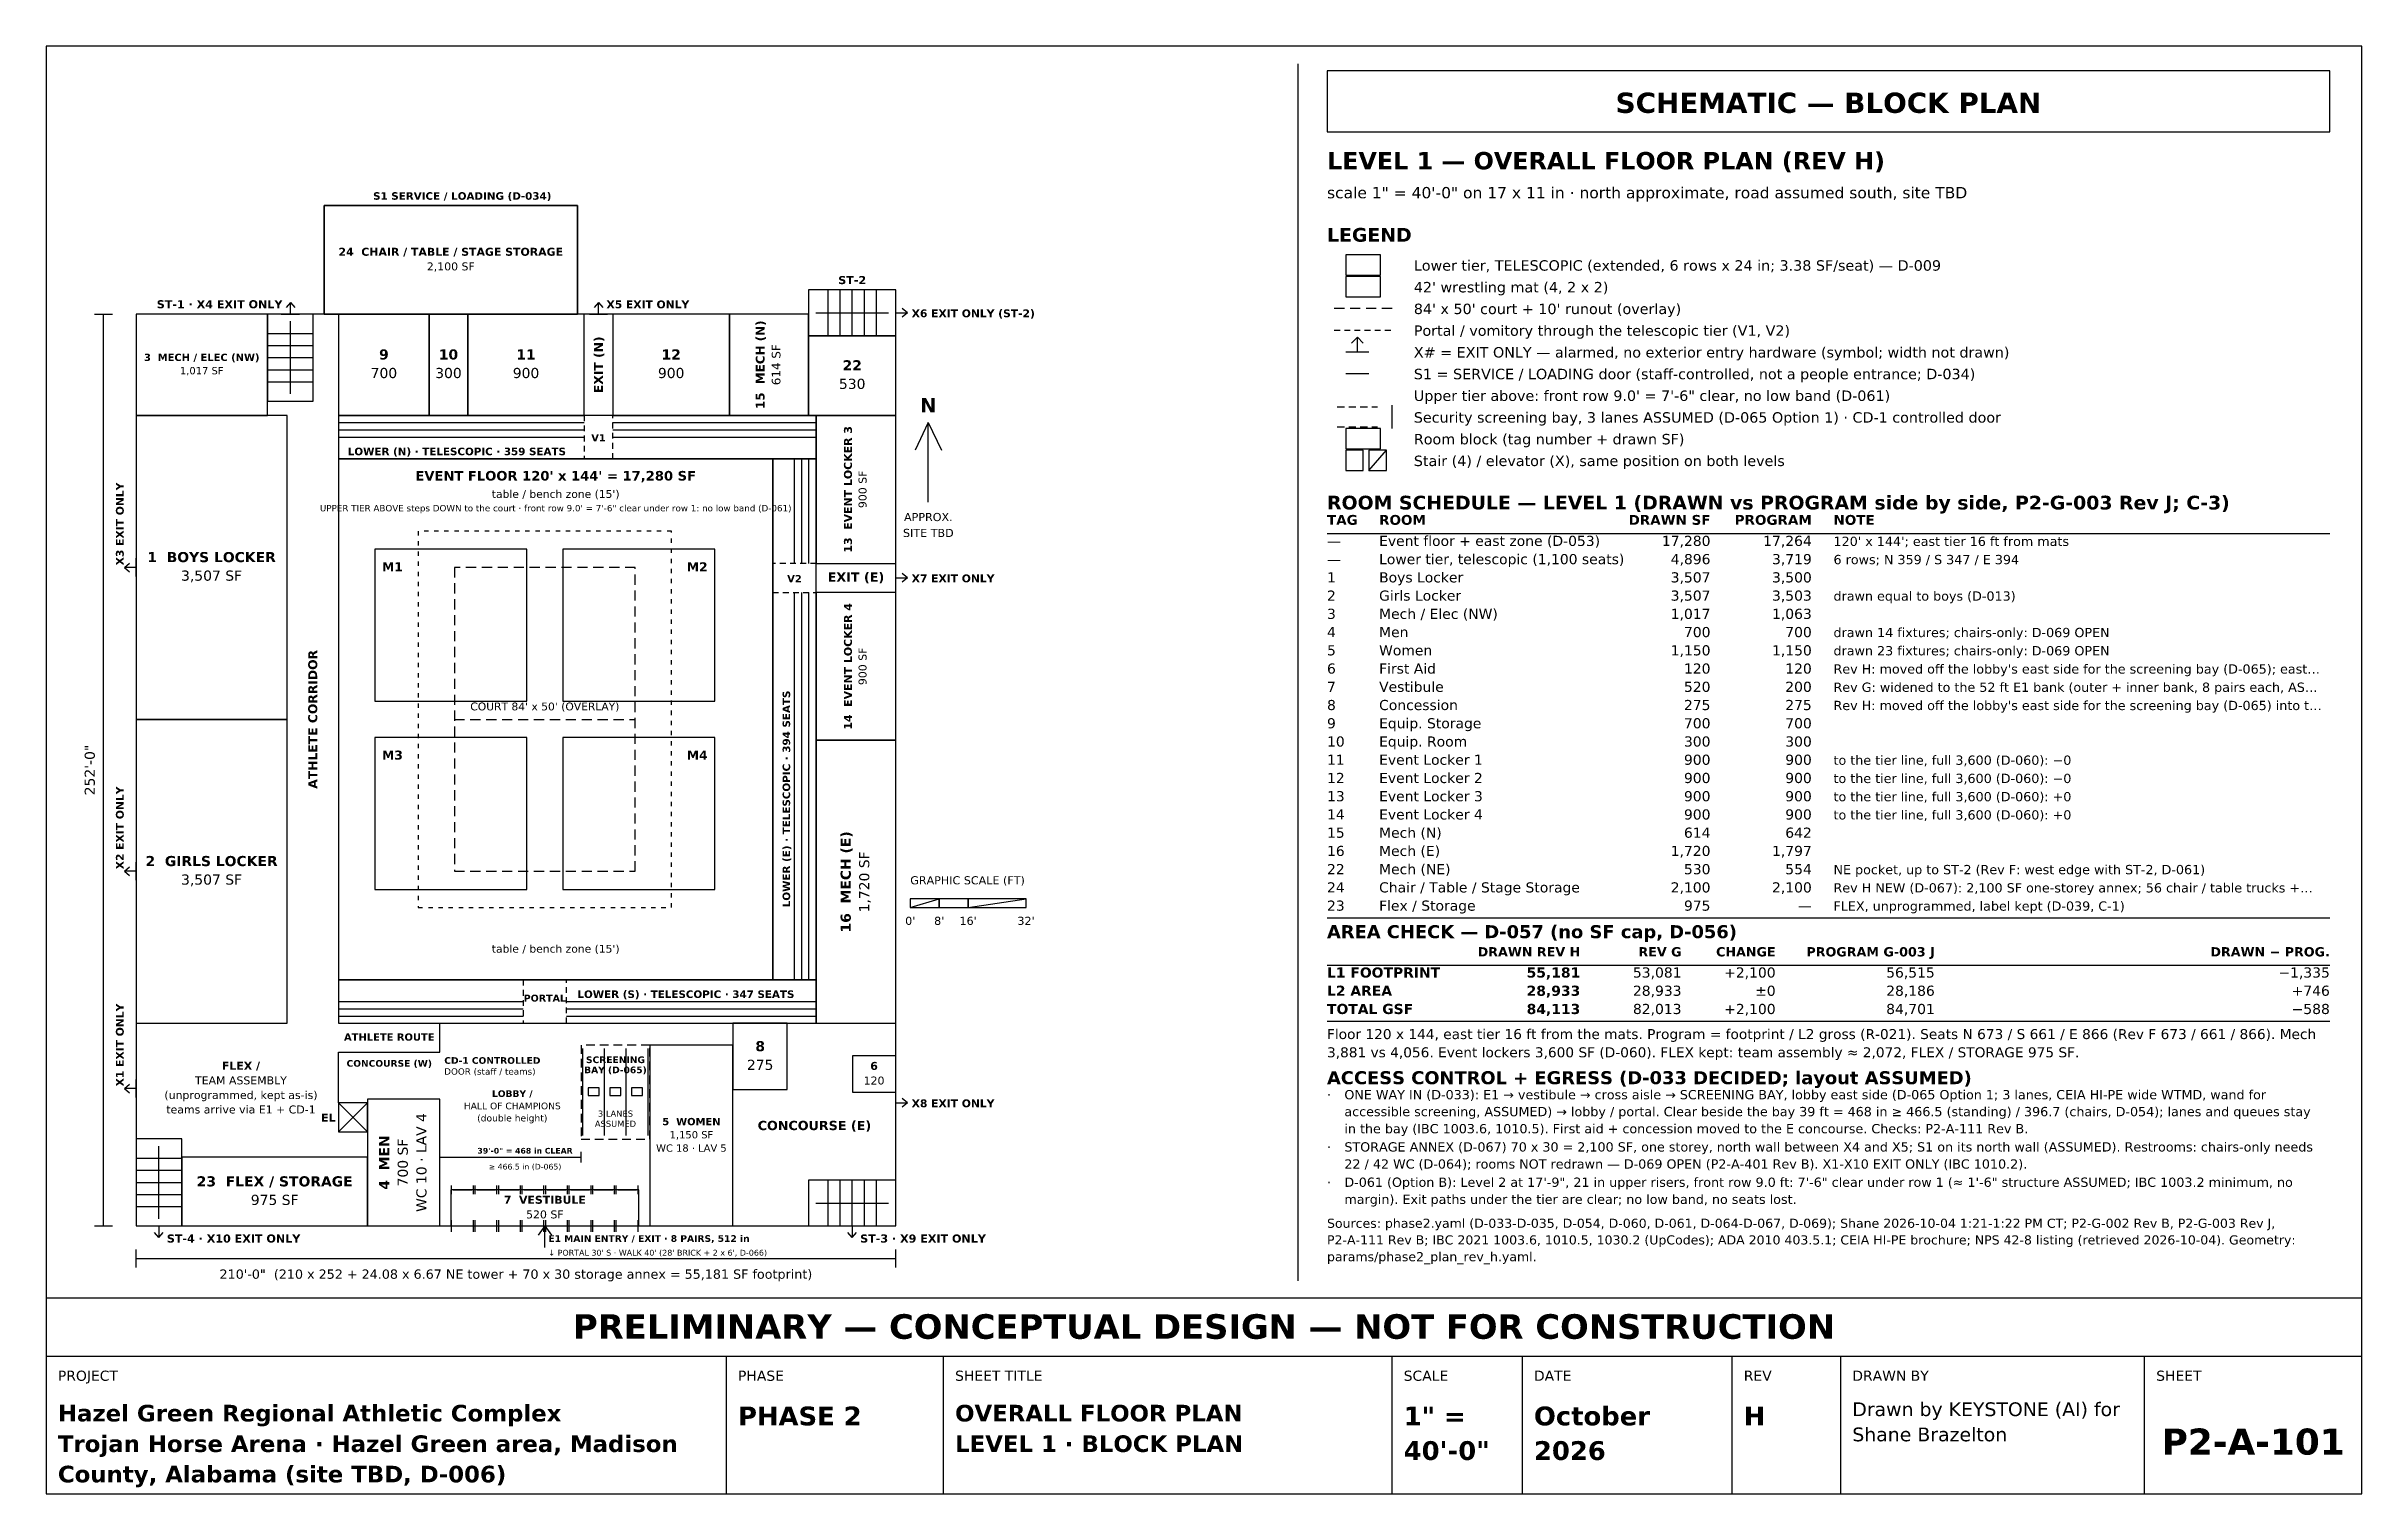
# Model space of a CAD drawing. Header units: inches. Extents: x 0.5 to 16.5, y 0.5 to 10.5.
import ezdxf
from ezdxf.enums import TextEntityAlignment as Align

# ---------------------------------------------------------------- set-up
doc = ezdxf.new("R2010")
doc.units = ezdxf.units.IN
doc.header["$MEASUREMENT"] = 0
for name, color, linetype in [('A-ANNO-DIMS', 7, 'Continuous'), ('A-ANNO-TABL', 7, 'Continuous'), ('A-ANNO-TEXT', 7, 'Continuous'), ('A-AREA-BLCK', 7, 'Continuous'), ('A-AREA-IDEN', 7, 'Continuous'), ('A-FLOR-CORT', 7, 'Continuous'), ('A-FLOR-MATS', 7, 'Continuous'), ('A-FLOR-STRS', 7, 'Continuous'), ('A-SEAT-FIXD', 7, 'Continuous'), ('A-SEAT-TELE', 7, 'Continuous'), ('A-WALL-BLDG', 7, 'Continuous'), ('G-ANNO-TTLB', 7, 'Continuous')]:
    doc.layers.add(name, color=color, linetype=linetype)
doc.styles.add('KS-BOLD', font='DejaVuSans-Bold.ttf')
doc.styles.add('KS-REG', font='DejaVuSans.ttf')

msp = doc.modelspace()

# ---------------------------------------------------------------- texts
at = {"layer": 'A-ANNO-DIMS'}
for s, height, style, p in [('N', 0.1, 'KS-BOLD', (6.595, 7.97)), ('APPROX.', 0.056, 'KS-REG', (6.595, 7.22)), ('SITE TBD', 0.056, 'KS-REG', (6.595, 7.11)), ("0'", 0.056, 'KS-REG', (6.47, 4.43)), ("8'", 0.056, 'KS-REG', (6.67, 4.43)), ("16'", 0.056, 'KS-REG', (6.87, 4.43)), ("32'", 0.056, 'KS-REG', (7.27, 4.43)), ('39\'-0" = 468 in CLEAR', 0.039, 'KS-BOLD', (3.808, 2.85)), ('≥ 466.5 in (D-065)', 0.039, 'KS-REG', (3.808, 2.74)), ('210\'-0"  (210 x 252 + 24.08 x 6.67 NE tower + 70 x 30 storage annex = 55,181 SF footprint)', 0.064, 'KS-REG', (3.745, 1.985))]:
    msp.add_text(s, height=height, dxfattribs=dict(at, style=style)).set_placement(p, align=Align.CENTER)
at = {"layer": 'A-ANNO-DIMS', "style": 'KS-REG'}
msp.add_text('252\'-0"', height=0.07, rotation=90, dxfattribs=at).set_placement((0.835, 5.5), align=Align.CENTER)
msp.add_text('GRAPHIC SCALE (FT)', height=0.056, dxfattribs=at).set_placement((6.47, 4.71))
at = {"layer": 'A-ANNO-TABL'}
for s, height, style, p in [('TAG', 0.068, 'KS-BOLD', (9.35, 7.194)), ('ROOM', 0.068, 'KS-BOLD', (9.71, 7.194)), ('NOTE', 0.068, 'KS-BOLD', (12.85, 7.194)), ('—', 0.07, 'KS-REG', (9.35, 7.048)), ('Event floor + east zone (D-053)', 0.07, 'KS-REG', (9.71, 7.048)), ("120' x 144'; east tier 16 ft from mats", 0.064, 'KS-REG', (12.85, 7.048)), ('—', 0.07, 'KS-REG', (9.35, 6.922)), ('Lower tier, telescopic (1,100 seats)', 0.07, 'KS-REG', (9.71, 6.922)), ('6 rows; N 359 / S 347 / E 394', 0.064, 'KS-REG', (12.85, 6.922)), ('2', 0.07, 'KS-REG', (9.35, 6.67)), ('1', 0.07, 'KS-REG', (9.35, 6.796)), ('Girls Locker', 0.07, 'KS-REG', (9.71, 6.67)), ('Boys Locker', 0.07, 'KS-REG', (9.71, 6.796)), ('drawn equal to boys (D-013)', 0.064, 'KS-REG', (12.85, 6.67)), ('3', 0.07, 'KS-REG', (9.35, 6.544)), ('Mech / Elec (NW)', 0.07, 'KS-REG', (9.71, 6.544)), ('4', 0.07, 'KS-REG', (9.35, 6.418)), ('Men', 0.07, 'KS-REG', (9.71, 6.418)), ('drawn 14 fixtures; chairs-only: D-069 OPEN', 0.064, 'KS-REG', (12.85, 6.418)), ('5', 0.07, 'KS-REG', (9.35, 6.292)), ('Women', 0.07, 'KS-REG', (9.71, 6.292)), ('drawn 23 fixtures; chairs-only: D-069 OPEN', 0.064, 'KS-REG', (12.85, 6.292)), ('6', 0.07, 'KS-REG', (9.35, 6.166)), ('7', 0.07, 'KS-REG', (9.35, 6.04)), ('Vestibule', 0.07, 'KS-REG', (9.71, 6.04)), ('First Aid', 0.07, 'KS-REG', (9.71, 6.166)), ("Rev H: moved off the lobby's east side for the screening bay (D-065); east…", 0.064, 'KS-REG', (12.85, 6.166)), ('Rev G: widened to the 52 ft E1 bank (outer + inner bank, 8 pairs each, AS…', 0.064, 'KS-REG', (12.85, 6.04)), ('8', 0.07, 'KS-REG', (9.35, 5.914)), ('Concession', 0.07, 'KS-REG', (9.71, 5.914)), ("Rev H: moved off the lobby's east side for the screening bay (D-065) into t…", 0.064, 'KS-REG', (12.85, 5.914)), ('9', 0.07, 'KS-REG', (9.35, 5.788)), ('Equip. Storage', 0.07, 'KS-REG', (9.71, 5.788)), ('10', 0.07, 'KS-REG', (9.35, 5.662)), ('11', 0.07, 'KS-REG', (9.35, 5.536)), ('Equip. Room', 0.07, 'KS-REG', (9.71, 5.662)), ('Event Locker 1', 0.07, 'KS-REG', (9.71, 5.536)), ('to the tier line, full 3,600 (D-060): −0', 0.064, 'KS-REG', (12.85, 5.536)), ('12', 0.07, 'KS-REG', (9.35, 5.41)), ('Event Locker 2', 0.07, 'KS-REG', (9.71, 5.41)), ('to the tier line, full 3,600 (D-060): −0', 0.064, 'KS-REG', (12.85, 5.41)), ('13', 0.07, 'KS-REG', (9.35, 5.284)), ('Event Locker 3', 0.07, 'KS-REG', (9.71, 5.284)), ('to the tier line, full 3,600 (D-060): +0', 0.064, 'KS-REG', (12.85, 5.284)), ('14', 0.07, 'KS-REG', (9.35, 5.158)), ('Event Locker 4', 0.07, 'KS-REG', (9.71, 5.158)), ('to the tier line, full 3,600 (D-060): +0', 0.064, 'KS-REG', (12.85, 5.158)), ('15', 0.07, 'KS-REG', (9.35, 5.032)), ('16', 0.07, 'KS-REG', (9.35, 4.906)), ('Mech (N)', 0.07, 'KS-REG', (9.71, 5.032)), ('Mech (E)', 0.07, 'KS-REG', (9.71, 4.906)), ('22', 0.07, 'KS-REG', (9.35, 4.78)), ('Mech (NE)', 0.07, 'KS-REG', (9.71, 4.78)), ('NE pocket, up to ST-2 (Rev F: west edge with ST-2, D-061)', 0.064, 'KS-REG', (12.85, 4.78)), ('24', 0.07, 'KS-REG', (9.35, 4.654)), ('Chair / Table / Stage Storage', 0.07, 'KS-REG', (9.71, 4.654)), ('Rev H NEW (D-067): 2,100 SF one-storey annex; 56 chair / table trucks +…', 0.064, 'KS-REG', (12.85, 4.654)), ('23', 0.07, 'KS-REG', (9.35, 4.528)), ('Flex / Storage', 0.07, 'KS-REG', (9.71, 4.528)), ('FLEX, unprogrammed, label kept (D-039, C-1)', 0.064, 'KS-REG', (12.85, 4.528)), ('L1 FOOTPRINT', 0.07, 'KS-BOLD', (9.35, 4.066)), ('L2 AREA', 0.07, 'KS-BOLD', (9.35, 3.94)), ('TOTAL GSF', 0.07, 'KS-BOLD', (9.35, 3.814))]:
    msp.add_text(s, height=height, dxfattribs=dict(at, style=style)).set_placement(p)
for s, height, style, p in [('DRAWN SF', 0.068, 'KS-BOLD', (12, 7.194)), ('PROGRAM', 0.068, 'KS-BOLD', (12.7, 7.194)), ('17,280', 0.07, 'KS-REG', (12, 7.048)), ('17,264', 0.07, 'KS-REG', (12.7, 7.048)), ('4,896', 0.07, 'KS-REG', (12, 6.922)), ('3,719', 0.07, 'KS-REG', (12.7, 6.922)), ('3,507', 0.07, 'KS-REG', (12, 6.796)), ('3,507', 0.07, 'KS-REG', (12, 6.67)), ('3,500', 0.07, 'KS-REG', (12.7, 6.796)), ('3,503', 0.07, 'KS-REG', (12.7, 6.67)), ('1,017', 0.07, 'KS-REG', (12, 6.544)), ('1,063', 0.07, 'KS-REG', (12.7, 6.544)), ('700', 0.07, 'KS-REG', (12, 6.418)), ('700', 0.07, 'KS-REG', (12.7, 6.418)), ('1,150', 0.07, 'KS-REG', (12, 6.292)), ('1,150', 0.07, 'KS-REG', (12.7, 6.292)), ('520', 0.07, 'KS-REG', (12, 6.04)), ('120', 0.07, 'KS-REG', (12, 6.166)), ('200', 0.07, 'KS-REG', (12.7, 6.04)), ('120', 0.07, 'KS-REG', (12.7, 6.166)), ('275', 0.07, 'KS-REG', (12, 5.914)), ('275', 0.07, 'KS-REG', (12.7, 5.914)), ('700', 0.07, 'KS-REG', (12, 5.788)), ('700', 0.07, 'KS-REG', (12.7, 5.788)), ('900', 0.07, 'KS-REG', (12, 5.536)), ('300', 0.07, 'KS-REG', (12, 5.662)), ('900', 0.07, 'KS-REG', (12.7, 5.536)), ('300', 0.07, 'KS-REG', (12.7, 5.662)), ('900', 0.07, 'KS-REG', (12, 5.41)), ('900', 0.07, 'KS-REG', (12.7, 5.41)), ('900', 0.07, 'KS-REG', (12, 5.284)), ('900', 0.07, 'KS-REG', (12.7, 5.284)), ('900', 0.07, 'KS-REG', (12, 5.158)), ('900', 0.07, 'KS-REG', (12.7, 5.158)), ('1,720', 0.07, 'KS-REG', (12, 4.906)), ('614', 0.07, 'KS-REG', (12, 5.032)), ('1,797', 0.07, 'KS-REG', (12.7, 4.906)), ('642', 0.07, 'KS-REG', (12.7, 5.032)), ('530', 0.07, 'KS-REG', (12, 4.78)), ('554', 0.07, 'KS-REG', (12.7, 4.78)), ('2,100', 0.07, 'KS-REG', (12, 4.654)), ('2,100', 0.07, 'KS-REG', (12.7, 4.654)), ('975', 0.07, 'KS-REG', (12, 4.528)), ('—', 0.07, 'KS-REG', (12.7, 4.528)), ('DRAWN REV H', 0.064, 'KS-BOLD', (11.1, 4.212)), ('REV G', 0.064, 'KS-BOLD', (11.8, 4.212)), ('CHANGE', 0.064, 'KS-BOLD', (12.45, 4.212)), ('PROGRAM G-003 J', 0.064, 'KS-BOLD', (13.55, 4.212)), ('DRAWN − PROG.', 0.064, 'KS-BOLD', (16.28, 4.212)), ('55,181', 0.07, 'KS-BOLD', (11.1, 4.066)), ('28,933', 0.07, 'KS-BOLD', (11.1, 3.94)), ('53,081', 0.07, 'KS-REG', (11.8, 4.066)), ('28,933', 0.07, 'KS-REG', (11.8, 3.94)), ('+2,100', 0.07, 'KS-REG', (12.45, 4.066)), ('±0', 0.07, 'KS-REG', (12.45, 3.94)), ('56,515', 0.07, 'KS-REG', (13.55, 4.066)), ('28,186', 0.07, 'KS-REG', (13.55, 3.94)), ('−1,335', 0.07, 'KS-REG', (16.28, 4.066)), ('+746', 0.07, 'KS-REG', (16.28, 3.94)), ('84,113', 0.07, 'KS-BOLD', (11.1, 3.814)), ('82,013', 0.07, 'KS-REG', (11.8, 3.814)), ('+2,100', 0.07, 'KS-REG', (12.45, 3.814)), ('84,701', 0.07, 'KS-REG', (13.55, 3.814)), ('−588', 0.07, 'KS-REG', (16.28, 3.814))]:
    msp.add_text(s, height=height, dxfattribs=dict(at, style=style)).set_placement(p, align=Align.RIGHT)
at = {"layer": 'A-ANNO-TEXT', "style": 'KS-BOLD'}
msp.add_text('SCHEMATIC — BLOCK PLAN', height=0.14, dxfattribs=at).set_placement((12.815, 10.04), align=Align.CENTER)
at = {"layer": 'A-ANNO-TEXT'}
for s, height, style, p in [('LEVEL 1 — OVERALL FLOOR PLAN (REV H)', 0.12, 'KS-BOLD', (9.35, 9.65)), ('scale 1" = 40\'-0" on 17 x 11 in · north approximate, road assumed south, site TBD', 0.078, 'KS-REG', (9.35, 9.45)), ('LEGEND', 0.095, 'KS-BOLD', (9.35, 9.15)), ('Lower tier, TELESCOPIC (extended, 6 rows x 24 in; 3.38 SF/seat) — D-009', 0.072, 'KS-REG', (9.95, 8.95)), ("42' wrestling mat (4, 2 x 2)", 0.072, 'KS-REG', (9.95, 8.8)), ("84' x 50' court + 10' runout (overlay)", 0.072, 'KS-REG', (9.95, 8.65)), ('Portal / vomitory through the telescopic tier (V1, V2)', 0.072, 'KS-REG', (9.95, 8.5)), ('X# = EXIT ONLY — alarmed, no exterior entry hardware (symbol; width not drawn)', 0.072, 'KS-REG', (9.95, 8.35)), ('S1 = SERVICE / LOADING door (staff-controlled, not a people entrance; D-034)', 0.072, 'KS-REG', (9.95, 8.2)), ('Upper tier above: front row 9.0\' = 7\'-6" clear, no low band (D-061)', 0.072, 'KS-REG', (9.95, 8.05)), ('Security screening bay, 3 lanes ASSUMED (D-065 Option 1) · CD-1 controlled door', 0.072, 'KS-REG', (9.95, 7.9)), ('Room block (tag number + drawn SF)', 0.072, 'KS-REG', (9.95, 7.75)), ('Stair (4) / elevator (X), same position on both levels', 0.072, 'KS-REG', (9.95, 7.6)), ('ROOM SCHEDULE — LEVEL 1 (DRAWN vs PROGRAM side by side, P2-G-003 Rev J; C-3)', 0.095, 'KS-BOLD', (9.35, 7.3)), ('AREA CHECK — D-057 (no SF cap, D-056)', 0.09, 'KS-BOLD', (9.35, 4.338)), ('Floor 120 x 144, east tier 16 ft from the mats. Program = footprint / L2 gross (R-021). Seats N 673 / S 661 / E 866 (Rev F 673 / 661 / 866). Mech', 0.069, 'KS-REG', (9.35, 3.641)), ('3,881 vs 4,056. Event lockers 3,600 SF (D-060). FLEX kept: team assembly ≈ 2,072, FLEX / STORAGE 975 SF.', 0.069, 'KS-REG', (9.35, 3.515)), ('ACCESS CONTROL + EGRESS (D-033 DECIDED; layout ASSUMED)', 0.09, 'KS-BOLD', (9.35, 3.329)), ('·', 0.064, 'KS-REG', (9.35, 3.225)), ('ONE WAY IN (D-033): E1 → vestibule → cross aisle → SCREENING BAY, lobby east side (D-065 Option 1; 3 lanes, CEIA HI-PE wide WTMD, wand for', 0.064, 'KS-REG', (9.47, 3.225)), ('accessible screening, ASSUMED) → lobby / portal. Clear beside the bay 39 ft = 468 in ≥ 466.5 (standing) / 396.7 (chairs, D-054); lanes and queues stay', 0.064, 'KS-REG', (9.47, 3.108)), ('in the bay (IBC 1003.6, 1010.5). First aid + concession moved to the E concourse. Checks: P2-A-111 Rev B.', 0.064, 'KS-REG', (9.47, 2.99)), ('·', 0.064, 'KS-REG', (9.35, 2.864)), ('STORAGE ANNEX (D-067) 70 x 30 = 2,100 SF, one storey, north wall between X4 and X5; S1 on its north wall (ASSUMED). Restrooms: chairs-only needs', 0.064, 'KS-REG', (9.47, 2.864)), ('22 / 42 WC (D-064); rooms NOT redrawn — D-069 OPEN (P2-A-401 Rev B). X1-X10 EXIT ONLY (IBC 1010.2).', 0.064, 'KS-REG', (9.47, 2.746)), ('·', 0.064, 'KS-REG', (9.35, 2.62)), ('margin). Exit paths under the tier are clear; no low band, no seats lost.', 0.064, 'KS-REG', (9.47, 2.502)), ('D-061 (Option B): Level 2 at 17\'-9", 21 in upper risers, front row 9.0 ft: 7\'-6" clear under row 1 (≈ 1\'-6" structure ASSUMED; IBC 1003.2 minimum, no', 0.064, 'KS-REG', (9.47, 2.62)), ('Sources: phase2.yaml (D-033-D-035, D-054, D-060, D-061, D-064-D-067, D-069); Shane 2026-10-04 1:21-1:22 PM CT; P2-G-002 Rev B, P2-G-003 Rev J,', 0.063, 'KS-REG', (9.35, 2.337)), ('P2-A-111 Rev B; IBC 2021 1003.6, 1010.5, 1030.2 (UpCodes); ADA 2010 403.5.1; CEIA HI-PE brochure; NPS 42-8 listing (retrieved 2026-10-04). Geometry:', 0.063, 'KS-REG', (9.35, 2.222)), ('params/phase2_plan_rev_h.yaml.', 0.063, 'KS-REG', (9.35, 2.106))]:
    msp.add_text(s, height=height, dxfattribs=dict(at, style=style)).set_placement(p)
at = {"layer": 'A-AREA-IDEN'}
for s, height, style, p in [('S1 SERVICE / LOADING (D-034)', 0.052, 'KS-BOLD', (2.758, 9.44)), ('X5 EXIT ONLY', 0.054, 'KS-BOLD', (4.371, 8.69)), ('X6 EXIT ONLY (ST-2)', 0.054, 'KS-BOLD', (6.48, 8.628)), ('LOWER (N) · TELESCOPIC · 359 SEATS', 0.052, 'KS-BOLD', (2.583, 7.675)), ('M1', 0.062, 'KS-BOLD', (2.82, 6.873)), ('X7 EXIT ONLY', 0.054, 'KS-BOLD', (6.48, 6.797)), ('M3', 0.062, 'KS-BOLD', (2.82, 5.572)), ('LOWER (S) · TELESCOPIC · 347 SEATS', 0.052, 'KS-BOLD', (4.17, 3.925)), ('CD-1 CONTROLLED', 0.046, 'KS-BOLD', (3.25, 3.47)), ('DOOR (staff / teams)', 0.044, 'KS-REG', (3.25, 3.395)), ('X8 EXIT ONLY', 0.054, 'KS-BOLD', (6.48, 3.17)), ('ST-4 · X10 EXIT ONLY', 0.056, 'KS-BOLD', (1.333, 2.235)), ('E1 MAIN ENTRY / EXIT · 8 PAIRS, 512 in', 0.046, 'KS-BOLD', (3.97, 2.24)), ('ST-3 · X9 EXIT ONLY', 0.056, 'KS-BOLD', (6.124, 2.235)), ("↓ PORTAL 30' S · WALK 40' (28' BRICK + 2 x 6', D-066)", 0.04, 'KS-REG', (3.97, 2.145))]:
    msp.add_text(s, height=height, dxfattribs=dict(at, style=style)).set_placement(p)
for s, height, style, p in [('24  CHAIR / TABLE / STAGE STORAGE', 0.055, 'KS-BOLD', (3.295, 9.053)), ('2,100 SF', 0.055, 'KS-REG', (3.295, 8.952)), ('ST-2', 0.056, 'KS-BOLD', (6.069, 8.857)), ('3  MECH / ELEC (NW)', 0.05, 'KS-BOLD', (1.574, 8.326)), ('9', 0.07, 'KS-BOLD', (2.833, 8.336)), ('10', 0.07, 'KS-BOLD', (3.279, 8.336)), ('11', 0.07, 'KS-BOLD', (3.815, 8.336)), ('12', 0.07, 'KS-BOLD', (4.818, 8.336)), ('22', 0.07, 'KS-BOLD', (6.069, 8.261)), ('1,017 SF', 0.05, 'KS-REG', (1.574, 8.234)), ('700', 0.07, 'KS-REG', (2.833, 8.208)), ('300', 0.07, 'KS-REG', (3.279, 8.208)), ('900', 0.07, 'KS-REG', (3.815, 8.208)), ('900', 0.07, 'KS-REG', (4.818, 8.208)), ('530', 0.07, 'KS-REG', (6.069, 8.133)), ('V1', 0.05, 'KS-BOLD', (4.316, 7.77)), ("EVENT FLOOR 120' x 144' = 17,280 SF", 0.066, 'KS-BOLD', (4.02, 7.5)), ("table / bench zone (15')", 0.054, 'KS-REG', (4.02, 7.38)), ('UPPER TIER ABOVE steps DOWN to the court · front row 9.0\' = 7\'-6" clear under row 1: no low band (D-061)', 0.044, 'KS-REG', (4.02, 7.287)), ('1  BOYS LOCKER', 0.07, 'KS-BOLD', (1.642, 6.936)), ('3,507 SF', 0.07, 'KS-REG', (1.642, 6.808)), ('V2', 0.05, 'KS-BOLD', (5.67, 6.797)), ('EXIT (E)', 0.064, 'KS-BOLD', (6.095, 6.801)), ("COURT 84' x 50' (OVERLAY)", 0.054, 'KS-REG', (3.945, 5.912)), ('2  GIRLS LOCKER', 0.07, 'KS-BOLD', (1.642, 4.836)), ('3,507 SF', 0.07, 'KS-REG', (1.642, 4.708)), ("table / bench zone (15')", 0.054, 'KS-REG', (4.02, 4.238)), ('PORTAL', 0.048, 'KS-BOLD', (3.945, 3.9)), ('ATHLETE ROUTE', 0.05, 'KS-BOLD', (2.87, 3.63)), ('SCREENING', 0.046, 'KS-BOLD', (4.433, 3.475)), ('8', 0.07, 'KS-BOLD', (5.433, 3.557)), ('TEAM ASSEMBLY', 0.055, 'KS-REG', (1.845, 3.328)), ('FLEX /', 0.055, 'KS-BOLD', (1.845, 3.429)), ('CONCOURSE (W)', 0.046, 'KS-BOLD', (2.87, 3.45)), ('BAY (D-065)', 0.046, 'KS-BOLD', (4.433, 3.405)), ('275', 0.07, 'KS-REG', (5.433, 3.428)), ('120', 0.055, 'KS-REG', (6.22, 3.327)), ('6', 0.055, 'KS-BOLD', (6.22, 3.428)), ('(unprogrammed, kept as-is)', 0.055, 'KS-REG', (1.845, 3.227)), ('HALL OF CHAMPIONS', 0.046, 'KS-REG', (3.72, 3.156)), ('LOBBY /', 0.046, 'KS-BOLD', (3.72, 3.241)), ('teams arrive via E1 + CD-1', 0.055, 'KS-REG', (1.845, 3.127)), ('(double height)', 0.046, 'KS-REG', (3.72, 3.072)), ('ASSUMED', 0.042, 'KS-REG', (4.433, 3.035)), ('3 LANES', 0.042, 'KS-REG', (4.433, 3.105)), ('5  WOMEN', 0.05, 'KS-BOLD', (4.958, 3.046)), ('CONCOURSE (E)', 0.064, 'KS-BOLD', (5.808, 3.012)), ('WC 18 · LAV 5', 0.05, 'KS-REG', (4.958, 2.863)), ('1,150 SF', 0.05, 'KS-REG', (4.958, 2.955)), ('23  FLEX / STORAGE', 0.07, 'KS-BOLD', (2.078, 2.623)), ('975 SF', 0.07, 'KS-REG', (2.078, 2.495)), ('7  VESTIBULE', 0.055, 'KS-BOLD', (3.945, 2.503)), ('520 SF', 0.055, 'KS-REG', (3.945, 2.402))]:
    msp.add_text(s, height=height, dxfattribs=dict(at, style=style)).set_placement(p, align=Align.CENTER)
at = {"layer": 'A-AREA-IDEN', "style": 'KS-BOLD'}
for s, height, p in [('ST-1 · X4 EXIT ONLY', 0.056, (2.132, 8.69)), ('M2', 0.062, (5.07, 6.873)), ('M4', 0.062, (5.07, 5.572)), ('EL', 0.056, (2.5, 3.07))]:
    msp.add_text(s, height=height, dxfattribs=at).set_placement(p, align=Align.RIGHT)
at = {"layer": 'A-AREA-IDEN'}
for s, height, style, p in [('EXIT (N)', 0.062, 'KS-BOLD', (4.346, 8.3)), ('15  MECH (N)', 0.06, 'KS-BOLD', (5.463, 8.3)), ('614 SF', 0.06, 'KS-REG', (5.573, 8.3)), ('13  EVENT LOCKER 3', 0.055, 'KS-BOLD', (6.067, 7.439)), ('900 SF', 0.055, 'KS-REG', (6.168, 7.439)), ('X3 EXIT ONLY', 0.054, 'KS-BOLD', (1.035, 7.2)), ('14  EVENT LOCKER 4', 0.055, 'KS-BOLD', (6.067, 6.216)), ('ATHLETE CORRIDOR', 0.062, 'KS-BOLD', (2.372, 5.85)), ('900 SF', 0.055, 'KS-REG', (6.168, 6.216)), ('LOWER (E) · TELESCOPIC · 394 SEATS', 0.052, 'KS-BOLD', (5.64, 5.3)), ('X2 EXIT ONLY', 0.054, 'KS-BOLD', (1.035, 5.1)), ('16  MECH (E)', 0.07, 'KS-BOLD', (6.059, 4.727)), ('1,720 SF', 0.07, 'KS-REG', (6.187, 4.727)), ('X1 EXIT ONLY', 0.054, 'KS-BOLD', (1.035, 3.6)), ('WC 10 · LAV 4', 0.07, 'KS-REG', (3.127, 2.788)), ('4  MEN', 0.07, 'KS-BOLD', (2.87, 2.788)), ('700 SF', 0.07, 'KS-REG', (2.998, 2.788))]:
    msp.add_text(s, height=height, rotation=90, dxfattribs=dict(at, style=style)).set_placement(p, align=Align.CENTER)
at = {"layer": 'G-ANNO-TTLB', "style": 'KS-BOLD'}
for s, height, p in [('PRELIMINARY — CONCEPTUAL DESIGN — NOT FOR CONSTRUCTION', 0.17, (8.5, 1.57)), ('P2-A-101', 0.18, (15.75, 0.77))]:
    msp.add_text(s, height=height, dxfattribs=at).set_placement(p, align=Align.CENTER)
at = {"layer": 'G-ANNO-TTLB'}
for s, height, style, p in [('PROJECT', 0.07, 'KS-REG', (0.58, 1.28)), ('PHASE', 0.07, 'KS-REG', (5.28, 1.28)), ('SHEET TITLE', 0.07, 'KS-REG', (6.78, 1.28)), ('SCALE', 0.07, 'KS-REG', (9.88, 1.28)), ('DATE', 0.07, 'KS-REG', (10.78, 1.28)), ('REV', 0.07, 'KS-REG', (12.23, 1.28)), ('DRAWN BY', 0.07, 'KS-REG', (12.98, 1.28)), ('SHEET', 0.07, 'KS-REG', (15.08, 1.28)), ('Drawn by KEYSTONE (AI) for', 0.095, 'KS-REG', (12.98, 1.036)), ('Hazel Green Regional Athletic Complex', 0.115, 'KS-BOLD', (0.58, 0.999)), ('PHASE 2', 0.13, 'KS-BOLD', (5.28, 0.972)), ('OVERALL FLOOR PLAN', 0.115, 'KS-BOLD', (6.78, 0.999)), ('1" =', 0.13, 'KS-BOLD', (9.88, 0.972)), ('October', 0.13, 'KS-BOLD', (10.78, 0.972)), ('H', 0.13, 'KS-BOLD', (12.23, 0.972)), ('Shane Brazelton', 0.095, 'KS-REG', (12.98, 0.862)), ('Trojan Horse Arena · Hazel Green area, Madison', 0.115, 'KS-BOLD', (0.58, 0.788)), ('LEVEL 1 · BLOCK PLAN', 0.115, 'KS-BOLD', (6.78, 0.788)), ('40\'-0"', 0.13, 'KS-BOLD', (9.88, 0.733)), ('2026', 0.13, 'KS-BOLD', (10.78, 0.733)), ('County, Alabama (site TBD, D-006)', 0.115, 'KS-BOLD', (0.58, 0.578))]:
    msp.add_text(s, height=height, dxfattribs=dict(at, style=style)).set_placement(p)

# ---------------------------------------------------------------- linework, layer by layer
at = {"layer": 'A-ANNO-DIMS'}
for p, q in [((0.833, 8.65), (0.958, 8.65)), ((0.895, 2.35), (0.895, 8.65)), ((6.595, 7.9), (6.505, 7.71)), ((6.595, 7.35), (6.595, 7.9)), ((6.595, 7.9), (6.685, 7.71)), ((6.47, 4.55), (6.67, 4.61)), ((6.87, 4.55), (7.27, 4.61)), ((3.22, 2.788), (3.22, 2.863)), ((3.22, 2.825), (4.195, 2.825)), ((4.195, 2.788), (4.195, 2.863)), ((0.833, 2.35), (0.958, 2.35)), ((3.945, 2.35), (3.9, 2.285)), ((3.945, 2.2), (3.945, 2.35)), ((3.945, 2.35), (3.99, 2.285)), ((1.12, 2.062), (1.12, 2.188)), ((1.12, 2.125), (6.37, 2.125)), ((6.37, 2.062), (6.37, 2.188))]:
    msp.add_line(p, q, dxfattribs=at)
for points in [[(6.47, 4.55), (6.67, 4.55), (6.67, 4.61), (6.47, 4.61)], [(6.67, 4.55), (6.87, 4.55), (6.87, 4.61), (6.67, 4.61)], [(6.87, 4.55), (7.27, 4.55), (7.27, 4.61), (6.87, 4.61)]]:
    msp.add_lwpolyline(points, close=True, dxfattribs=at)
at = {"layer": 'A-ANNO-TABL'}
for p, q in [((9.35, 7.134), (16.28, 7.134)), ((9.35, 4.478), (16.28, 4.478)), ((9.35, 4.152), (16.28, 4.152)), ((9.35, 3.764), (16.28, 3.764))]:
    msp.add_line(p, q, dxfattribs=at)
at = {"layer": 'A-ANNO-TEXT'}
for p, q in [((9.15, 1.97), (9.15, 10.38)), ((9.4, 8.69), (9.47, 8.69)), ((9.51, 8.69), (9.58, 8.69)), ((9.62, 8.69), (9.69, 8.69)), ((9.73, 8.69), (9.8, 8.69)), ((9.4, 8.54), (9.44, 8.54)), ((9.47, 8.54), (9.51, 8.54)), ((9.56, 8.49), (9.52, 8.45)), ((9.54, 8.54), (9.58, 8.54)), ((9.56, 8.39), (9.56, 8.49)), ((9.56, 8.49), (9.6, 8.45)), ((9.61, 8.54), (9.65, 8.54)), ((9.68, 8.54), (9.72, 8.54)), ((9.75, 8.54), (9.79, 8.54)), ((9.48, 8.39), (9.64, 8.39)), ((9.48, 8.24), (9.64, 8.24)), ((9.42, 8.01), (9.47, 8.01)), ((9.5, 8.01), (9.55, 8.01)), ((9.58, 8.01), (9.63, 8.01)), ((9.66, 8.01), (9.7, 8.01)), ((9.8, 7.86), (9.8, 8.02)), ((9.42, 7.87), (9.47, 7.87)), ((9.5, 7.87), (9.55, 7.87)), ((9.58, 7.87), (9.63, 7.87)), ((9.66, 7.87), (9.7, 7.87)), ((9.64, 7.57), (9.76, 7.71))]:
    msp.add_line(p, q, dxfattribs=at)
for points in [[(9.35, 9.91), (16.28, 9.91), (16.28, 10.33), (9.35, 10.33)], [(9.48, 8.92), (9.72, 8.92), (9.72, 9.06), (9.48, 9.06)], [(9.48, 8.77), (9.72, 8.77), (9.72, 8.91), (9.48, 8.91)], [(9.48, 7.72), (9.72, 7.72), (9.72, 7.86), (9.48, 7.86)], [(9.48, 7.57), (9.6, 7.57), (9.6, 7.71), (9.48, 7.71)], [(9.64, 7.57), (9.76, 7.57), (9.76, 7.71), (9.64, 7.71)]]:
    msp.add_lwpolyline(points, close=True, dxfattribs=at)
at = {"layer": 'A-AREA-BLCK'}
for p, q in [((4.216, 7.95), (4.216, 7.91)), ((4.216, 7.88), (4.216, 7.84)), ((4.276, 7.95), (4.236, 7.95)), ((4.346, 7.95), (4.306, 7.95)), ((4.416, 7.95), (4.376, 7.95)), ((4.416, 7.93), (4.416, 7.95)), ((4.416, 7.86), (4.416, 7.9)), ((4.216, 7.81), (4.216, 7.77)), ((4.216, 7.74), (4.216, 7.7)), ((4.416, 7.79), (4.416, 7.83)), ((4.416, 7.72), (4.416, 7.76)), ((4.416, 7.65), (4.416, 7.69)), ((4.216, 7.67), (4.216, 7.65)), ((4.216, 7.65), (4.256, 7.65)), ((4.286, 7.65), (4.326, 7.65)), ((4.356, 7.65), (4.396, 7.65)), ((5.54, 6.927), (5.52, 6.927)), ((5.52, 6.927), (5.52, 6.887)), ((5.61, 6.927), (5.57, 6.927)), ((5.68, 6.927), (5.64, 6.927)), ((5.75, 6.927), (5.71, 6.927)), ((5.82, 6.927), (5.78, 6.927)), ((5.82, 6.867), (5.82, 6.907)), ((5.52, 6.857), (5.52, 6.817)), ((5.52, 6.787), (5.52, 6.747)), ((5.52, 6.727), (5.56, 6.727)), ((5.59, 6.727), (5.63, 6.727)), ((5.66, 6.727), (5.7, 6.727)), ((5.73, 6.727), (5.77, 6.727)), ((5.8, 6.727), (5.82, 6.727)), ((5.82, 6.797), (5.82, 6.837)), ((5.82, 6.727), (5.82, 6.767)), ((3.815, 4.05), (3.795, 4.05)), ((3.795, 4.05), (3.795, 4.01)), ((3.885, 4.05), (3.845, 4.05)), ((3.955, 4.05), (3.915, 4.05)), ((4.025, 4.05), (3.985, 4.05)), ((4.095, 4.05), (4.055, 4.05)), ((4.095, 4.03), (4.095, 4.05)), ((4.095, 3.96), (4.095, 4)), ((3.795, 3.98), (3.795, 3.94)), ((3.795, 3.91), (3.795, 3.87)), ((3.795, 3.84), (3.795, 3.8)), ((4.095, 3.89), (4.095, 3.93)), ((4.095, 3.82), (4.095, 3.86)), ((3.795, 3.77), (3.795, 3.75)), ((3.795, 3.75), (3.835, 3.75)), ((3.865, 3.75), (3.905, 3.75)), ((3.935, 3.75), (3.975, 3.75)), ((4.005, 3.75), (4.045, 3.75)), ((4.075, 3.75), (4.095, 3.75)), ((4.095, 3.75), (4.095, 3.79)), ((2.52, 3.2), (2.52, 3.55)), ((2.52, 3.55), (3.22, 3.55))]:
    msp.add_line(p, q, dxfattribs=at)
for points in [[(2.42, 8.65), (4.17, 8.65), (4.17, 9.4), (2.42, 9.4)], [(1.12, 7.95), (2.028, 7.95), (2.028, 8.65), (1.12, 8.65)], [(2.52, 7.95), (3.145, 7.95), (3.145, 8.65), (2.52, 8.65)], [(3.145, 7.95), (3.413, 7.95), (3.413, 8.65), (3.145, 8.65)], [(3.413, 7.95), (4.216, 7.95), (4.216, 8.65), (3.413, 8.65)], [(4.416, 7.95), (5.22, 7.95), (5.22, 8.65), (4.416, 8.65)], [(5.22, 7.95), (5.768, 7.95), (5.768, 8.65), (5.22, 8.65)], [(5.768, 7.95), (6.37, 7.95), (6.37, 8.5), (5.768, 8.5)], [(1.12, 5.85), (2.164, 5.85), (2.164, 7.95), (1.12, 7.95)], [(5.82, 6.927), (6.37, 6.927), (6.37, 7.95), (5.82, 7.95)], [(5.82, 5.705), (6.37, 5.705), (6.37, 6.727), (5.82, 6.727)], [(1.12, 3.75), (2.164, 3.75), (2.164, 5.85), (1.12, 5.85)], [(5.82, 3.75), (6.37, 3.75), (6.37, 5.705), (5.82, 5.705)], [(5.245, 3.292), (5.62, 3.292), (5.62, 3.75), (5.245, 3.75)], [(4.67, 2.35), (5.245, 2.35), (5.245, 3.6), (4.67, 3.6)], [(6.07, 3.275), (6.37, 3.275), (6.37, 3.525), (6.07, 3.525)], [(2.72, 2.35), (3.22, 2.35), (3.22, 3.225), (2.72, 3.225)], [(1.437, 2.35), (2.72, 2.35), (2.72, 2.825), (1.437, 2.825)], [(3.295, 2.35), (4.595, 2.35), (4.595, 2.6), (3.295, 2.6)]]:
    msp.add_lwpolyline(points, close=True, dxfattribs=at)
at = {"layer": 'A-AREA-IDEN'}
for p, q in [((2.77, 9.4), (2.895, 9.4)), ((2.124, 8.65), (2.249, 8.65)), ((2.187, 8.73), (2.157, 8.695)), ((2.187, 8.65), (2.187, 8.73)), ((2.187, 8.73), (2.217, 8.695)), ((4.254, 8.65), (4.379, 8.65)), ((4.316, 8.73), (4.286, 8.695)), ((4.316, 8.65), (4.316, 8.73)), ((4.316, 8.73), (4.346, 8.695)), ((6.37, 8.596), (6.37, 8.721)), ((6.37, 8.658), (6.45, 8.658)), ((6.45, 8.658), (6.415, 8.688)), ((6.45, 8.658), (6.415, 8.628)), ((1.04, 6.9), (1.075, 6.93)), ((1.12, 6.9), (1.04, 6.9)), ((1.04, 6.9), (1.075, 6.87)), ((1.12, 6.838), (1.12, 6.963)), ((6.37, 6.765), (6.37, 6.89)), ((6.37, 6.827), (6.45, 6.827)), ((6.45, 6.827), (6.415, 6.857)), ((6.45, 6.827), (6.415, 6.797)), ((1.04, 4.8), (1.075, 4.83)), ((1.12, 4.8), (1.04, 4.8)), ((1.04, 4.8), (1.075, 4.77)), ((1.12, 4.738), (1.12, 4.863)), ((3.22, 3.55), (3.22, 3.75)), ((4.195, 3.6), (4.195, 3.54)), ((4.208, 2.975), (4.208, 3.575)), ((4.29, 3.6), (4.23, 3.6)), ((4.385, 3.6), (4.325, 3.6)), ((4.357, 2.975), (4.357, 3.575)), ((4.48, 3.6), (4.42, 3.6)), ((4.508, 2.975), (4.508, 3.575)), ((4.575, 3.6), (4.515, 3.6)), ((4.67, 3.6), (4.61, 3.6)), ((4.658, 2.975), (4.658, 3.575)), ((4.67, 3.52), (4.67, 3.58)), ((1.12, 3.238), (1.12, 3.362)), ((4.195, 3.505), (4.195, 3.445)), ((4.195, 3.41), (4.195, 3.35)), ((4.67, 3.425), (4.67, 3.485)), ((4.67, 3.33), (4.67, 3.39)), ((1.04, 3.3), (1.075, 3.33)), ((1.12, 3.3), (1.04, 3.3)), ((1.04, 3.3), (1.075, 3.27)), ((4.195, 3.315), (4.195, 3.255)), ((4.195, 3.22), (4.195, 3.16)), ((4.67, 3.235), (4.67, 3.295)), ((4.67, 3.14), (4.67, 3.2)), ((6.37, 3.138), (6.37, 3.263)), ((6.37, 3.2), (6.45, 3.2)), ((6.45, 3.2), (6.415, 3.23)), ((6.45, 3.2), (6.415, 3.17)), ((4.195, 3.125), (4.195, 3.065)), ((4.67, 3.045), (4.67, 3.105)), ((4.195, 3.03), (4.195, 2.97)), ((4.195, 2.95), (4.255, 2.95)), ((4.29, 2.95), (4.35, 2.95)), ((4.385, 2.95), (4.445, 2.95)), ((4.48, 2.95), (4.54, 2.95)), ((4.575, 2.95), (4.635, 2.95)), ((4.67, 2.95), (4.67, 3.01)), ((3.301, 2.57), (3.301, 2.63)), ((3.311, 2.6), (3.441, 2.6)), ((3.451, 2.57), (3.451, 2.63)), ((3.464, 2.57), (3.464, 2.63)), ((3.474, 2.6), (3.604, 2.6)), ((3.614, 2.57), (3.614, 2.63)), ((3.626, 2.57), (3.626, 2.63)), ((3.636, 2.6), (3.766, 2.6)), ((3.776, 2.57), (3.776, 2.63)), ((3.789, 2.57), (3.789, 2.63)), ((3.799, 2.6), (3.929, 2.6)), ((3.939, 2.57), (3.939, 2.63)), ((3.951, 2.57), (3.951, 2.63)), ((3.961, 2.6), (4.091, 2.6)), ((4.101, 2.57), (4.101, 2.63)), ((4.114, 2.57), (4.114, 2.63)), ((4.124, 2.6), (4.254, 2.6)), ((4.264, 2.57), (4.264, 2.63)), ((4.276, 2.57), (4.276, 2.63)), ((4.286, 2.6), (4.416, 2.6)), ((4.426, 2.57), (4.426, 2.63)), ((4.439, 2.57), (4.439, 2.63)), ((4.449, 2.6), (4.579, 2.6)), ((4.589, 2.57), (4.589, 2.63)), ((1.216, 2.35), (1.341, 2.35)), ((1.278, 2.27), (1.248, 2.305)), ((1.278, 2.35), (1.278, 2.27)), ((1.278, 2.27), (1.308, 2.305)), ((3.301, 2.31), (3.301, 2.39)), ((3.301, 2.35), (3.451, 2.35)), ((3.451, 2.31), (3.451, 2.39)), ((3.464, 2.31), (3.464, 2.39)), ((3.464, 2.35), (3.614, 2.35)), ((3.614, 2.31), (3.614, 2.39)), ((3.626, 2.31), (3.626, 2.39)), ((3.626, 2.35), (3.776, 2.35)), ((3.776, 2.31), (3.776, 2.39)), ((3.789, 2.31), (3.789, 2.39)), ((3.789, 2.35), (3.939, 2.35)), ((3.939, 2.31), (3.939, 2.39)), ((3.951, 2.31), (3.951, 2.39)), ((3.951, 2.35), (4.101, 2.35)), ((4.101, 2.31), (4.101, 2.39)), ((4.114, 2.31), (4.114, 2.39)), ((4.114, 2.35), (4.264, 2.35)), ((4.264, 2.31), (4.264, 2.39)), ((4.276, 2.31), (4.276, 2.39)), ((4.276, 2.35), (4.426, 2.35)), ((4.426, 2.31), (4.426, 2.39)), ((4.439, 2.31), (4.439, 2.39)), ((4.439, 2.35), (4.589, 2.35)), ((4.589, 2.31), (4.589, 2.39)), ((6.006, 2.35), (6.131, 2.35)), ((6.069, 2.27), (6.039, 2.305)), ((6.069, 2.35), (6.069, 2.27)), ((6.069, 2.27), (6.099, 2.305))]:
    msp.add_line(p, q, dxfattribs=at)
for points in [[(4.244, 3.25), (4.321, 3.25), (4.321, 3.304), (4.244, 3.304)], [(4.394, 3.25), (4.471, 3.25), (4.471, 3.304), (4.394, 3.304)], [(4.544, 3.25), (4.621, 3.25), (4.621, 3.304), (4.544, 3.304)]]:
    msp.add_lwpolyline(points, close=True, dxfattribs=at)
at = {"layer": 'A-FLOR-CORT'}
for p, q in [((3.07, 7.15), (3.07, 7.12)), ((3.07, 7.08), (3.07, 7.05)), ((3.14, 7.15), (3.11, 7.15)), ((3.21, 7.15), (3.18, 7.15)), ((3.28, 7.15), (3.25, 7.15)), ((3.35, 7.15), (3.32, 7.15)), ((3.42, 7.15), (3.39, 7.15)), ((3.49, 7.15), (3.46, 7.15)), ((3.56, 7.15), (3.53, 7.15)), ((3.63, 7.15), (3.6, 7.15)), ((3.7, 7.15), (3.67, 7.15)), ((3.77, 7.15), (3.74, 7.15)), ((3.84, 7.15), (3.81, 7.15)), ((3.91, 7.15), (3.88, 7.15)), ((3.98, 7.15), (3.95, 7.15)), ((4.05, 7.15), (4.02, 7.15)), ((4.12, 7.15), (4.09, 7.15)), ((4.19, 7.15), (4.16, 7.15)), ((4.26, 7.15), (4.23, 7.15)), ((4.33, 7.15), (4.3, 7.15)), ((4.4, 7.15), (4.37, 7.15)), ((4.47, 7.15), (4.44, 7.15)), ((4.54, 7.15), (4.51, 7.15)), ((4.61, 7.15), (4.58, 7.15)), ((4.68, 7.15), (4.65, 7.15)), ((4.75, 7.15), (4.72, 7.15)), ((4.82, 7.15), (4.79, 7.15)), ((4.82, 7.14), (4.82, 7.15)), ((4.82, 7.07), (4.82, 7.1)), ((3.07, 7.01), (3.07, 6.98)), ((3.07, 6.94), (3.07, 6.91)), ((3.36, 6.9), (3.32, 6.9)), ((3.32, 6.9), (3.32, 6.83)), ((3.47, 6.9), (3.4, 6.9)), ((3.58, 6.9), (3.51, 6.9)), ((3.69, 6.9), (3.62, 6.9)), ((3.8, 6.9), (3.73, 6.9)), ((3.91, 6.9), (3.84, 6.9)), ((4.02, 6.9), (3.95, 6.9)), ((4.13, 6.9), (4.06, 6.9)), ((4.24, 6.9), (4.17, 6.9)), ((4.35, 6.9), (4.28, 6.9)), ((4.46, 6.9), (4.39, 6.9)), ((4.57, 6.9), (4.5, 6.9)), ((4.57, 6.89), (4.57, 6.9)), ((4.82, 7), (4.82, 7.03)), ((4.82, 6.93), (4.82, 6.96)), ((4.82, 6.86), (4.82, 6.89)), ((3.07, 6.87), (3.07, 6.84)), ((3.07, 6.8), (3.07, 6.77)), ((3.07, 6.73), (3.07, 6.7)), ((3.32, 6.79), (3.32, 6.72)), ((4.57, 6.78), (4.57, 6.85)), ((4.57, 6.67), (4.57, 6.74)), ((4.82, 6.79), (4.82, 6.82)), ((4.82, 6.72), (4.82, 6.75)), ((3.07, 6.66), (3.07, 6.63)), ((3.07, 6.59), (3.07, 6.56)), ((3.32, 6.68), (3.32, 6.61)), ((3.32, 6.57), (3.32, 6.5)), ((4.57, 6.56), (4.57, 6.63)), ((4.82, 6.65), (4.82, 6.68)), ((4.82, 6.58), (4.82, 6.61)), ((3.07, 6.52), (3.07, 6.49)), ((3.07, 6.45), (3.07, 6.42)), ((3.32, 6.46), (3.32, 6.39)), ((4.57, 6.45), (4.57, 6.52)), ((4.57, 6.34), (4.57, 6.41)), ((4.82, 6.51), (4.82, 6.54)), ((4.82, 6.44), (4.82, 6.47)), ((4.82, 6.37), (4.82, 6.4)), ((3.07, 6.38), (3.07, 6.35)), ((3.07, 6.31), (3.07, 6.28)), ((3.07, 6.24), (3.07, 6.21)), ((3.32, 6.35), (3.32, 6.28)), ((3.32, 6.24), (3.32, 6.17)), ((4.57, 6.23), (4.57, 6.3)), ((4.82, 6.3), (4.82, 6.33)), ((4.82, 6.23), (4.82, 6.26)), ((3.07, 6.17), (3.07, 6.14)), ((3.07, 6.1), (3.07, 6.07)), ((3.32, 6.13), (3.32, 6.06)), ((4.57, 6.12), (4.57, 6.19)), ((4.57, 6.01), (4.57, 6.08)), ((4.82, 6.16), (4.82, 6.19)), ((4.82, 6.09), (4.82, 6.12)), ((3.07, 6.03), (3.07, 6)), ((3.07, 5.96), (3.07, 5.93)), ((3.32, 6.02), (3.32, 5.95)), ((4.57, 5.9), (4.57, 5.97)), ((4.82, 6.02), (4.82, 6.05)), ((4.82, 5.95), (4.82, 5.98)), ((3.07, 5.89), (3.07, 5.86)), ((3.07, 5.82), (3.07, 5.79)), ((3.32, 5.91), (3.32, 5.84)), ((3.32, 5.85), (3.39, 5.85)), ((3.32, 5.8), (3.32, 5.73)), ((3.43, 5.85), (3.5, 5.85)), ((3.54, 5.85), (3.61, 5.85)), ((3.65, 5.85), (3.72, 5.85)), ((3.76, 5.85), (3.83, 5.85)), ((3.87, 5.85), (3.94, 5.85)), ((3.98, 5.85), (4.05, 5.85)), ((4.09, 5.85), (4.16, 5.85)), ((4.2, 5.85), (4.27, 5.85)), ((4.31, 5.85), (4.38, 5.85)), ((4.42, 5.85), (4.49, 5.85)), ((4.53, 5.85), (4.57, 5.85)), ((4.57, 5.79), (4.57, 5.86)), ((4.82, 5.88), (4.82, 5.91)), ((4.82, 5.81), (4.82, 5.84)), ((4.82, 5.74), (4.82, 5.77)), ((3.07, 5.75), (3.07, 5.72)), ((3.07, 5.68), (3.07, 5.65)), ((3.07, 5.61), (3.07, 5.58)), ((3.32, 5.69), (3.32, 5.62)), ((4.57, 5.68), (4.57, 5.75)), ((4.57, 5.57), (4.57, 5.64)), ((4.82, 5.67), (4.82, 5.7)), ((4.82, 5.6), (4.82, 5.63)), ((3.07, 5.54), (3.07, 5.51)), ((3.07, 5.47), (3.07, 5.44)), ((3.32, 5.58), (3.32, 5.51)), ((3.32, 5.47), (3.32, 5.4)), ((4.57, 5.46), (4.57, 5.53)), ((4.82, 5.53), (4.82, 5.56)), ((4.82, 5.46), (4.82, 5.49)), ((3.07, 5.4), (3.07, 5.37)), ((3.07, 5.33), (3.07, 5.3)), ((3.32, 5.36), (3.32, 5.29)), ((4.57, 5.35), (4.57, 5.42)), ((4.57, 5.24), (4.57, 5.31)), ((4.82, 5.39), (4.82, 5.42)), ((4.82, 5.32), (4.82, 5.35)), ((4.82, 5.25), (4.82, 5.28)), ((3.07, 5.26), (3.07, 5.23)), ((3.07, 5.19), (3.07, 5.16)), ((3.32, 5.25), (3.32, 5.18)), ((3.32, 5.14), (3.32, 5.07)), ((4.57, 5.13), (4.57, 5.2)), ((4.82, 5.18), (4.82, 5.21)), ((4.82, 5.11), (4.82, 5.14)), ((3.07, 5.12), (3.07, 5.09)), ((3.07, 5.05), (3.07, 5.02)), ((3.07, 4.98), (3.07, 4.95)), ((3.32, 5.03), (3.32, 4.96)), ((4.57, 5.02), (4.57, 5.09)), ((4.57, 4.91), (4.57, 4.98)), ((4.82, 5.04), (4.82, 5.07)), ((4.82, 4.97), (4.82, 5)), ((3.07, 4.91), (3.07, 4.88)), ((3.07, 4.84), (3.07, 4.81)), ((3.32, 4.92), (3.32, 4.85)), ((3.32, 4.81), (3.32, 4.8)), ((3.32, 4.8), (3.39, 4.8)), ((3.43, 4.8), (3.5, 4.8)), ((3.54, 4.8), (3.61, 4.8)), ((3.65, 4.8), (3.72, 4.8)), ((3.76, 4.8), (3.83, 4.8)), ((3.87, 4.8), (3.94, 4.8)), ((3.98, 4.8), (4.05, 4.8)), ((4.09, 4.8), (4.16, 4.8)), ((4.2, 4.8), (4.27, 4.8)), ((4.31, 4.8), (4.38, 4.8)), ((4.42, 4.8), (4.49, 4.8)), ((4.53, 4.8), (4.57, 4.8)), ((4.57, 4.8), (4.57, 4.87)), ((4.82, 4.9), (4.82, 4.93)), ((4.82, 4.83), (4.82, 4.86)), ((3.07, 4.77), (3.07, 4.74)), ((3.07, 4.7), (3.07, 4.67)), ((4.82, 4.76), (4.82, 4.79)), ((4.82, 4.69), (4.82, 4.72)), ((4.82, 4.62), (4.82, 4.65)), ((3.07, 4.63), (3.07, 4.6)), ((3.07, 4.56), (3.07, 4.55)), ((3.07, 4.55), (3.1, 4.55)), ((3.14, 4.55), (3.17, 4.55)), ((3.21, 4.55), (3.24, 4.55)), ((3.28, 4.55), (3.31, 4.55)), ((3.35, 4.55), (3.38, 4.55)), ((3.42, 4.55), (3.45, 4.55)), ((3.49, 4.55), (3.52, 4.55)), ((3.56, 4.55), (3.59, 4.55)), ((3.63, 4.55), (3.66, 4.55)), ((3.7, 4.55), (3.73, 4.55)), ((3.77, 4.55), (3.8, 4.55)), ((3.84, 4.55), (3.87, 4.55)), ((3.91, 4.55), (3.94, 4.55)), ((3.98, 4.55), (4.01, 4.55)), ((4.05, 4.55), (4.08, 4.55)), ((4.12, 4.55), (4.15, 4.55)), ((4.19, 4.55), (4.22, 4.55)), ((4.26, 4.55), (4.29, 4.55)), ((4.33, 4.55), (4.36, 4.55)), ((4.4, 4.55), (4.43, 4.55)), ((4.47, 4.55), (4.5, 4.55)), ((4.54, 4.55), (4.57, 4.55)), ((4.61, 4.55), (4.64, 4.55)), ((4.68, 4.55), (4.71, 4.55)), ((4.75, 4.55), (4.78, 4.55)), ((4.82, 4.55), (4.82, 4.58))]:
    msp.add_line(p, q, dxfattribs=at)
at = {"layer": 'A-FLOR-MATS'}
for points in [[(2.52, 4.05), (5.52, 4.05), (5.52, 7.65), (2.52, 7.65)], [(2.77, 5.975), (3.82, 5.975), (3.82, 7.025), (2.77, 7.025)], [(4.07, 5.975), (5.12, 5.975), (5.12, 7.025), (4.07, 7.025)], [(2.77, 4.675), (3.82, 4.675), (3.82, 5.725), (2.77, 5.725)], [(4.07, 4.675), (5.12, 4.675), (5.12, 5.725), (4.07, 5.725)]]:
    msp.add_lwpolyline(points, close=True, dxfattribs=at)
at = {"layer": 'A-FLOR-STRS'}
for p, q in [((5.902, 8.5), (5.902, 8.817)), ((5.985, 8.5), (5.985, 8.817)), ((6.069, 8.5), (6.069, 8.817)), ((6.153, 8.5), (6.153, 8.817)), ((6.236, 8.5), (6.236, 8.817)), ((5.818, 8.658), (6.32, 8.658)), ((2.028, 8.516), (2.345, 8.516)), ((2.187, 8.098), (2.187, 8.6)), ((2.028, 8.433), (2.345, 8.433)), ((2.028, 8.349), (2.345, 8.349)), ((2.028, 8.265), (2.345, 8.265)), ((2.028, 8.182), (2.345, 8.182)), ((2.52, 3), (2.72, 3.2)), ((2.52, 3.2), (2.72, 3)), ((1.278, 2.4), (1.278, 2.902)), ((1.12, 2.818), (1.437, 2.818)), ((1.12, 2.735), (1.437, 2.735)), ((1.12, 2.651), (1.437, 2.651)), ((1.12, 2.567), (1.437, 2.567)), ((5.902, 2.35), (5.902, 2.667)), ((5.985, 2.35), (5.985, 2.667)), ((6.069, 2.35), (6.069, 2.667)), ((6.153, 2.35), (6.153, 2.667)), ((6.236, 2.35), (6.236, 2.667)), ((1.12, 2.484), (1.437, 2.484)), ((5.818, 2.508), (6.32, 2.508))]:
    msp.add_line(p, q, dxfattribs=at)
for points in [[(5.768, 8.5), (6.37, 8.5), (6.37, 8.817), (5.768, 8.817)], [(2.028, 8.048), (2.345, 8.048), (2.345, 8.65), (2.028, 8.65)], [(2.52, 3), (2.72, 3), (2.72, 3.2), (2.52, 3.2)], [(1.12, 2.35), (1.437, 2.35), (1.437, 2.952), (1.12, 2.952)], [(5.768, 2.35), (6.37, 2.35), (6.37, 2.667), (5.768, 2.667)]]:
    msp.add_lwpolyline(points, close=True, dxfattribs=at)
at = {"layer": 'A-SEAT-FIXD'}
msp.add_lwpolyline([(2.52, 3.75), (5.82, 3.75), (5.82, 7.95), (2.52, 7.95)], close=True, dxfattribs=at)
at = {"layer": 'A-SEAT-TELE'}
for p, q in [((2.52, 7.9), (4.216, 7.9)), ((2.52, 7.85), (4.216, 7.85)), ((4.416, 7.9), (5.82, 7.9)), ((4.416, 7.85), (5.82, 7.85)), ((2.52, 7.8), (4.216, 7.8)), ((4.416, 7.8), (5.82, 7.8)), ((5.67, 6.927), (5.67, 7.65)), ((5.72, 6.927), (5.72, 7.65)), ((5.77, 6.927), (5.77, 7.65)), ((5.67, 4.05), (5.67, 6.727)), ((5.72, 4.05), (5.72, 6.727)), ((5.77, 4.05), (5.77, 6.727)), ((2.52, 3.9), (3.795, 3.9)), ((2.52, 3.85), (3.795, 3.85)), ((4.095, 3.9), (5.82, 3.9)), ((4.095, 3.85), (5.82, 3.85)), ((2.52, 3.8), (3.795, 3.8)), ((4.095, 3.8), (5.82, 3.8))]:
    msp.add_line(p, q, dxfattribs=at)
for points in [[(2.52, 7.65), (5.82, 7.65), (5.82, 7.95), (2.52, 7.95)], [(5.52, 4.05), (5.82, 4.05), (5.82, 7.65), (5.52, 7.65)], [(2.52, 3.75), (5.82, 3.75), (5.82, 4.05), (2.52, 4.05)]]:
    msp.add_lwpolyline(points, close=True, dxfattribs=at)
at = {"layer": 'A-WALL-BLDG'}
for p, q in [((2.42, 8.65), (2.42, 9.4)), ((2.42, 9.4), (4.17, 9.4)), ((4.17, 9.4), (4.17, 8.65)), ((6.37, 8.817), (5.768, 8.817)), ((5.768, 8.817), (5.768, 8.65)), ((6.37, 2.35), (6.37, 8.817)), ((5.768, 8.65), (1.12, 8.65)), ((1.12, 8.65), (1.12, 2.35)), ((1.12, 2.35), (6.37, 2.35))]:
    msp.add_line(p, q, dxfattribs=at)
at = {"layer": 'G-ANNO-TTLB'}
for p, q in [((0.5, 1.45), (16.5, 1.45)), ((5.2, 0.5), (5.2, 1.45)), ((6.7, 0.5), (6.7, 1.45)), ((9.8, 0.5), (9.8, 1.45)), ((10.7, 0.5), (10.7, 1.45)), ((12.15, 0.5), (12.15, 1.45)), ((12.9, 0.5), (12.9, 1.45)), ((15, 0.5), (15, 1.45))]:
    msp.add_line(p, q, dxfattribs=at)
for points in [[(0.5, 0.5), (16.5, 0.5), (16.5, 10.5), (0.5, 10.5)], [(0.5, 1.45), (16.5, 1.45), (16.5, 1.85), (0.5, 1.85)]]:
    msp.add_lwpolyline(points, close=True, dxfattribs=at)

msp.set_redraw_order([(e.dxf.handle, doc.entitydb.next_handle()) for e in msp.query("TEXT MTEXT ATTDEF DIMENSION ARC_DIMENSION")])  # texts and dimensions are drawn at this point

doc.saveas('drawing.dxf')
